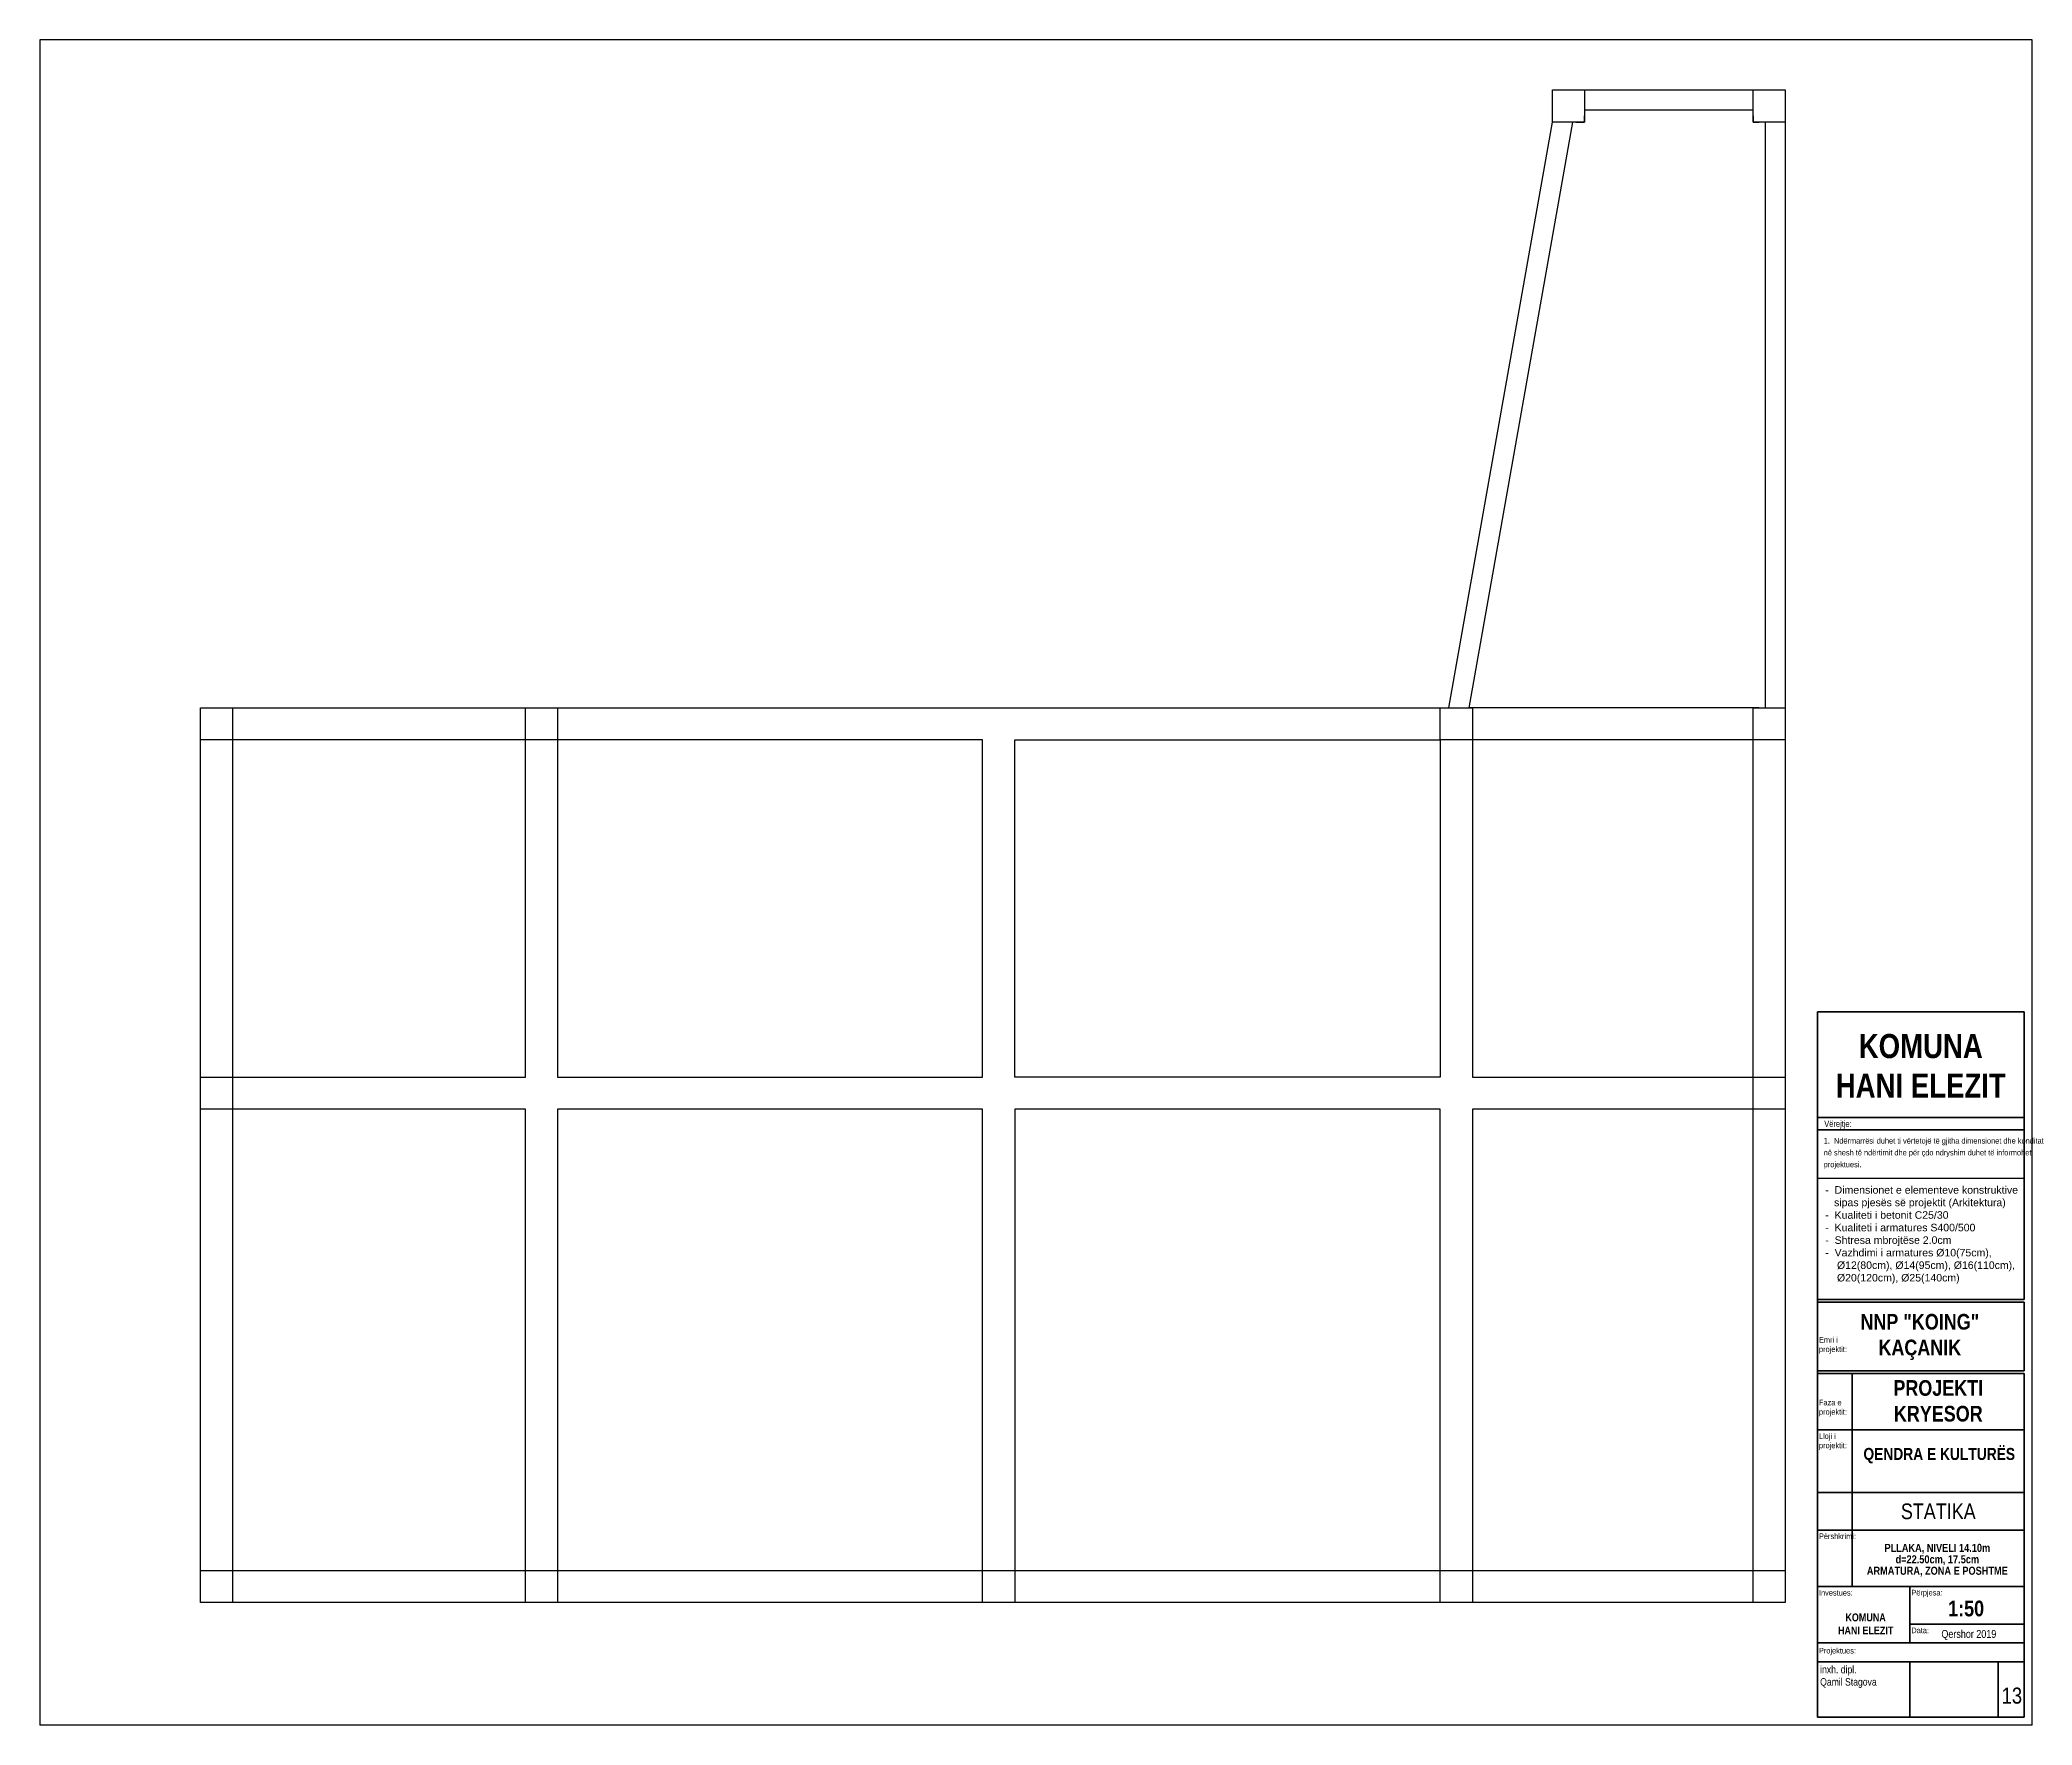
# Model space of a CAD drawing. Header units: inches. Extents: x 168 to 8379, y 167 to 2267.
# Drawn here: x 168 to 2650, y 167 to 2267 of the extents above; entities that cross this region are included whole.
import ezdxf

# ---------------------------------------------------------------- set-up
doc = ezdxf.new("R2010")
doc.units = ezdxf.units.IN
doc.layers.add('0_Pen_No__1', color=7, linetype='Continuous', lineweight=35)
doc.layers.add('TEKSTI_Pen_No__201', color=7, linetype='Continuous', lineweight=18)
doc.layers.add('A4_OP', color=7, linetype='Continuous')
doc.styles.add('GENERATED_STYLE_1', font='ARIAL.TTF')
doc.styles.add('GENERATED_STYLE_3', font='ARIALN.TTF')
doc.styles.add('GENERATED_STYLE_4', font='ARIALNB.TTF')

msp = doc.modelspace()

# ---------------------------------------------------------------- texts
at = {"layer": '0_Pen_No__1', "linetype": 'Continuous'}
for s, insert, char_height, width, attachment_point, line_spacing_factor, style in [('\\A1;KOMUNA HANI ELEZIT', (2511.6, 1027.8), 30, 214.051, 2, 0.984903, 'GENERATED_STYLE_4'), ('\\A1;1.  Ndërmarrësi duhet ti vërtetojë të gjitha dimensionet dhe konditat në shesh të ndërtimit dhe për çdo ndryshim duhet të informohet projektuesi. ', (2390.6, 898.3), 7.0313, 245.916, 1, 1.261061, 'GENERATED_STYLE_3'), ('\\A1;NNP "KOING"\\PKAÇANIK', (2510.4, 679), 19.531, 214.051, 2, 0.984903, 'GENERATED_STYLE_4'), ('\\A1;Emri i\\Pprojektit:', (2384.7, 650.2), 7.03, 67.539, 1, 0.996607, 'GENERATED_STYLE_3'), ('\\A1;PROJEKTI KRYESOR', (2533.4, 596.5), 19.531, 214.051, 2, 0.984903, 'GENERATED_STYLE_4'), ('\\A1;Faza e \\Pprojektit:', (2384.7, 572.1), 7.031, 67.539, 1, 0.996607, 'GENERATED_STYLE_3'), ('\\A1;Lloji i \\Pprojektit:', (2384.7, 530.3), 7.031, 67.539, 1, 0.996607, 'GENERATED_STYLE_3'), ('\\A1;QENDRA E KULTURËS', (2534.6, 512), 15, 214.051, 2, 0.984903, 'GENERATED_STYLE_4'), ('\\A1;PLLAKA, NIVELI 14.10m\\Pd=22.50cm, 17.5cm\\PARMATURA, ZONA E POSHTME', (2532.2, 392.5), 10, 227.819, 2, 0.8554, 'GENERATED_STYLE_4'), ('\\A1;inxh. dipl. \\PQamil Stagova', (2386.2, 240.6), 9.375, 167.016, 1, 0.98645, 'GENERATED_STYLE_3')]:
    msp.add_mtext(s, dxfattribs=dict(at, insert=insert, char_height=char_height, width=width, attachment_point=attachment_point, line_spacing_factor=line_spacing_factor, style=style))
for s, insert, char_height, attachment_point, style in [('\\A1;Vërejtje:', (2391.3, 919.9), 7.812, 1, 'GENERATED_STYLE_3'), ('\\A1;STATIKA', (2533.4, 442.8), 19.531, 2, 'GENERATED_STYLE_3'), ('\\A1;Përshkrimi:', (2384.7, 405.5), 7.031, 1, 'GENERATED_STYLE_3'), ('\\A1;Investues: ', (2384.7, 335.1), 7.031, 1, 'GENERATED_STYLE_3'), ('\\A1;Përpjesa:', (2499.8, 335.2), 7.031, 1, 'GENERATED_STYLE_3'), ('\\A1;\\pi-24.727;KOMUNA \\P\\pi-33.963;HANI ELEZIT', (2442.4, 305.7), 9.766, 1, 'GENERATED_STYLE_4'), ('\\A1;1:50', (2568.1, 321.7), 19.53, 2, 'GENERATED_STYLE_4'), ('\\A1;Data: ', (2499.8, 288.2), 7.03, 1, 'GENERATED_STYLE_3'), ('\\A1;Qershor 2019', (2571.5, 285.1), 9.766, 2, 'GENERATED_STYLE_3'), ('\\A1;Projektues: ', (2384.7, 262.9), 7.031, 1, 'GENERATED_STYLE_3'), ('\\A1;13', (2625.1, 213.4), 20, 2, 'GENERATED_STYLE_3')]:
    msp.add_mtext(s, dxfattribs=dict(at, insert=insert, char_height=char_height, attachment_point=attachment_point, style=style))
at = {"layer": 'TEKSTI_Pen_No__201', "linetype": 'Continuous', "insert": (2392.6, 838.2), "char_height": 9.375, "attachment_point": 1, "style": 'GENERATED_STYLE_1'}
msp.add_mtext('-  Dimensionet e elementeve konstruktive\\P   sipas pjesës së projektit (Arkitektura)\\P-  Kualiteti i betonit C25/30\\P-  Kualiteti i armatures S400/500\\P-  Shtresa mbrojtëse 2.0cm\\P-  Vazhdimi i armatures Ø10(75cm), \\P    Ø12(80cm), Ø14(95cm), Ø16(110cm), \\P    Ø20(120cm), Ø25(140cm)    ', dxfattribs=at)

# ---------------------------------------------------------------- linework, layer by layer
for p, q in [((2650.4, 2266.6), (167.8, 2266.6)), ((167.8, 2266.6), (167.8, 166.6)), ((2650.4, 166.6), (2650.4, 2266.6)), ((2382.8, 848.3), (2640.4, 848.3)), ((2650.4, 166.6), (167.8, 166.6))]:
    msp.add_line(p, q)
at = {"layer": '0_Pen_No__1', "linetype": 'Continuous'}
for p, q in [((2382.8, 696.9), (2382.8, 1055.6)), ((2382.8, 1055.6), (2640.4, 1055.6)), ((2640.4, 1055.6), (2640.4, 696.9)), ((2382.8, 923.9), (2640.4, 923.9)), ((2382.8, 908.3), (2640.4, 908.3)), ((2382.8, 727.8), (2382.8, 813.6)), ((2382.8, 176.6), (2382.8, 724.7)), ((2382.8, 696.9), (2640.4, 696.9)), ((2382.8, 693.8), (2640.4, 693.8)), ((2640.4, 693.8), (2640.4, 608)), ((2382.8, 608), (2640.4, 608)), ((2382.8, 604.9), (2640.4, 604.9)), ((2382.8, 604.9), (2640.4, 604.9)), ((2426.3, 339.3), (2426.3, 604.9)), ((2640.4, 604.9), (2640.4, 176.6)), ((2382.8, 534.6), (2640.4, 534.6)), ((2382.8, 456.5), (2640.4, 456.5)), ((2382.8, 409.6), (2640.4, 409.6)), ((2382.8, 339.3), (2640.4, 339.3)), ((2497.9, 269), (2497.9, 339.3)), ((2497.9, 292.4), (2640.4, 292.4)), ((2382.8, 269), (2640.4, 269)), ((2382.8, 245.5), (2640.4, 245.5)), ((2497.9, 245.5), (2497.9, 176.6)), ((2608.2, 176.6), (2608.2, 245.5)), ((2382.8, 176.6), (2640.4, 176.6))]:
    msp.add_line(p, q, dxfattribs=at)
at = {"layer": 'A4_OP'}
for points in [[(2052.5, 2164.2), (2052.5, 2204.2)], [(2052.5, 2204.2), (2092.5, 2204.2)], [(2058.3, 2204.2), (2335.3, 2204.2)], [(2092.5, 2204.2), (2092.5, 2164.2)], [(2302.8, 2164.2), (2302.8, 2204.2)], [(2302.8, 2204.2), (2342.8, 2204.2)], [(2342.8, 2204.2), (2342.8, 2164.2)], [(2342.8, 2196.7), (2342.8, 1414.2)], [(1923.6, 1434.2), (2052.5, 2164.2)], [(1949, 1434.2), (2077.9, 2164.2)], [(1949, 1434.2), (2077.9, 2164.2)], [(2092.5, 2164.2), (2052.5, 2164.2)], [(2081.7, 2164.2), (2092.5, 2164.2)], [(2092.5, 2179.2), (2302.8, 2179.2)], [(2092.5, 2179.2), (2302.8, 2179.2)], [(2092.5, 2164.2), (2092.5, 2171.7)], [(2302.8, 2171.7), (2302.8, 2164.2)], [(2302.8, 2164.2), (2310.3, 2164.2)], [(2342.8, 2164.2), (2302.8, 2164.2)], [(2317.8, 2164.2), (2317.8, 1434.2)], [(2317.8, 2164.2), (2317.8, 1434.2)], [(367.8, 1394.2), (367.8, 1434.2)], [(367.8, 1434.2), (407.8, 1434.2)], [(367.8, 954.2), (367.8, 1434.2)], [(367.8, 1434.2), (792.8, 1434.2)], [(407.8, 1434.2), (407.8, 1394.2)], [(772.8, 1394.2), (772.8, 1434.2)], [(772.8, 1434.2), (812.8, 1434.2)], [(792.8, 1434.2), (1362.6, 1434.2)], [(812.8, 1434.2), (812.8, 1394.2)], [(1362.6, 1434.2), (1923.6, 1434.2)], [(1912.8, 1394.2), (1912.8, 1434.2)], [(1912.8, 1434.2), (1952.8, 1434.2)], [(2310.3, 1434.2), (1949, 1434.2)], [(2310.3, 1434.2), (1949, 1434.2)], [(1952.8, 1434.2), (1952.8, 1394.2)], [(2302.8, 1394.2), (2302.8, 1434.2)], [(2302.8, 1434.2), (2342.8, 1434.2)], [(2342.8, 1434.2), (2342.8, 1394.2)], [(407.8, 1394.2), (367.8, 1394.2)], [(407.8, 1394.2), (407.8, 974.2)], [(772.8, 1394.2), (407.8, 1394.2)], [(407.8, 1394.2), (407.8, 974.2)], [(772.8, 1394.2), (407.8, 1394.2)], [(772.8, 974.2), (772.8, 1394.2)], [(812.8, 1394.2), (772.8, 1394.2)], [(772.8, 974.2), (772.8, 1394.2)], [(812.8, 1394.2), (812.8, 974.2)], [(1342.6, 1394.2), (812.8, 1394.2)], [(812.8, 1394.2), (812.8, 974.2)], [(1342.6, 1394.2), (812.8, 1394.2)], [(1342.6, 974.2), (1342.6, 1394.2)], [(1342.6, 974.2), (1342.6, 1394.2)], [(1382.6, 974.2), (1382.6, 1394.2)], [(1382.6, 1394.2), (1912.8, 1394.2)], [(1382.6, 974.2), (1382.6, 1394.2)], [(1382.6, 1394.2), (1912.8, 1394.2)], [(1912.8, 1394.2), (1912.8, 974.2)], [(1952.8, 1394.2), (1912.8, 1394.2)], [(1912.8, 1394.2), (1912.8, 974.2)], [(2302.8, 1394.2), (1952.8, 1394.2)], [(1952.8, 1394.2), (1952.8, 974.2)], [(2302.8, 1394.2), (1952.8, 1394.2)], [(1952.8, 1394.2), (1952.8, 974.2)], [(2302.8, 974.2), (2302.8, 1394.2)], [(2342.8, 1394.2), (2302.8, 1394.2)], [(2302.8, 974.2), (2302.8, 1394.2)], [(2342.8, 1414.2), (2342.8, 954.2)], [(367.8, 934.2), (367.8, 974.2)], [(367.8, 974.2), (407.8, 974.2)], [(407.8, 974.2), (772.8, 974.2)], [(407.8, 974.2), (407.8, 934.2)], [(407.8, 974.2), (772.8, 974.2)], [(812.8, 974.2), (1342.6, 974.2)], [(812.8, 974.2), (1342.6, 974.2)], [(1912.8, 974.2), (1382.6, 974.2)], [(1912.8, 974.2), (1382.6, 974.2)], [(1952.8, 974.2), (2302.8, 974.2)], [(1952.8, 974.2), (2302.8, 974.2)], [(2302.8, 934.2), (2302.8, 974.2)], [(2302.8, 974.2), (2342.8, 974.2)], [(2342.8, 974.2), (2342.8, 934.2)], [(367.8, 319.2), (367.8, 954.2)], [(2342.8, 954.2), (2342.8, 319.2)], [(407.8, 934.2), (367.8, 934.2)], [(407.8, 934.2), (407.8, 359.2)], [(772.8, 934.2), (407.8, 934.2)], [(407.8, 934.2), (407.8, 359.2)], [(772.8, 934.2), (407.8, 934.2)], [(772.8, 359.2), (772.8, 934.2)], [(772.8, 359.2), (772.8, 934.2)], [(1342.6, 934.2), (812.8, 934.2)], [(812.8, 934.2), (812.8, 359.2)], [(1342.6, 934.2), (812.8, 934.2)], [(812.8, 934.2), (812.8, 359.2)], [(1342.6, 359.2), (1342.6, 934.2)], [(1342.6, 359.2), (1342.6, 934.2)], [(1912.8, 934.2), (1382.6, 934.2)], [(1382.6, 934.2), (1382.6, 359.2)], [(1912.8, 934.2), (1382.6, 934.2)], [(1382.6, 934.2), (1382.6, 359.2)], [(1912.8, 359.2), (1912.8, 934.2)], [(1912.8, 359.2), (1912.8, 934.2)], [(2302.8, 934.2), (1952.8, 934.2)], [(1952.8, 934.2), (1952.8, 359.2)], [(2302.8, 934.2), (1952.8, 934.2)], [(1952.8, 934.2), (1952.8, 359.2)], [(2302.8, 359.2), (2302.8, 934.2)], [(2342.8, 934.2), (2302.8, 934.2)], [(2302.8, 359.2), (2302.8, 934.2)], [(367.8, 319.2), (367.8, 359.2)], [(367.8, 359.2), (407.8, 359.2)], [(407.8, 359.2), (772.8, 359.2)], [(407.8, 359.2), (407.8, 319.2)], [(407.8, 359.2), (772.8, 359.2)], [(772.8, 319.2), (772.8, 359.2)], [(772.8, 359.2), (812.8, 359.2)], [(812.8, 359.2), (1342.6, 359.2)], [(812.8, 359.2), (812.8, 319.2)], [(812.8, 359.2), (1342.6, 359.2)], [(1342.6, 319.2), (1342.6, 359.2)], [(1342.6, 359.2), (1382.6, 359.2)], [(1382.6, 359.2), (1912.8, 359.2)], [(1382.6, 359.2), (1382.6, 319.2)], [(1382.6, 359.2), (1912.8, 359.2)], [(1912.8, 319.2), (1912.8, 359.2)], [(1912.8, 359.2), (1952.8, 359.2)], [(1952.8, 359.2), (2302.8, 359.2)], [(1952.8, 359.2), (1952.8, 319.2)], [(1952.8, 359.2), (2302.8, 359.2)], [(2302.8, 319.2), (2302.8, 359.2)], [(2302.8, 359.2), (2342.8, 359.2)], [(2342.8, 359.2), (2342.8, 319.2)], [(407.8, 319.2), (367.8, 319.2)], [(792.8, 319.2), (367.8, 319.2)], [(812.8, 319.2), (772.8, 319.2)], [(1362.6, 319.2), (792.8, 319.2)], [(1382.6, 319.2), (1342.6, 319.2)], [(1932.8, 319.2), (1362.6, 319.2)], [(1952.8, 319.2), (1912.8, 319.2)], [(2342.8, 319.2), (1932.8, 319.2)], [(2342.8, 319.2), (2302.8, 319.2)]]:
    msp.add_lwpolyline(points, dxfattribs=at)

msp.set_redraw_order([(e.dxf.handle, doc.entitydb.next_handle()) for e in msp.query("TEXT MTEXT ATTDEF DIMENSION ARC_DIMENSION")])  # texts and dimensions are drawn at this point

doc.saveas('drawing.dxf')
